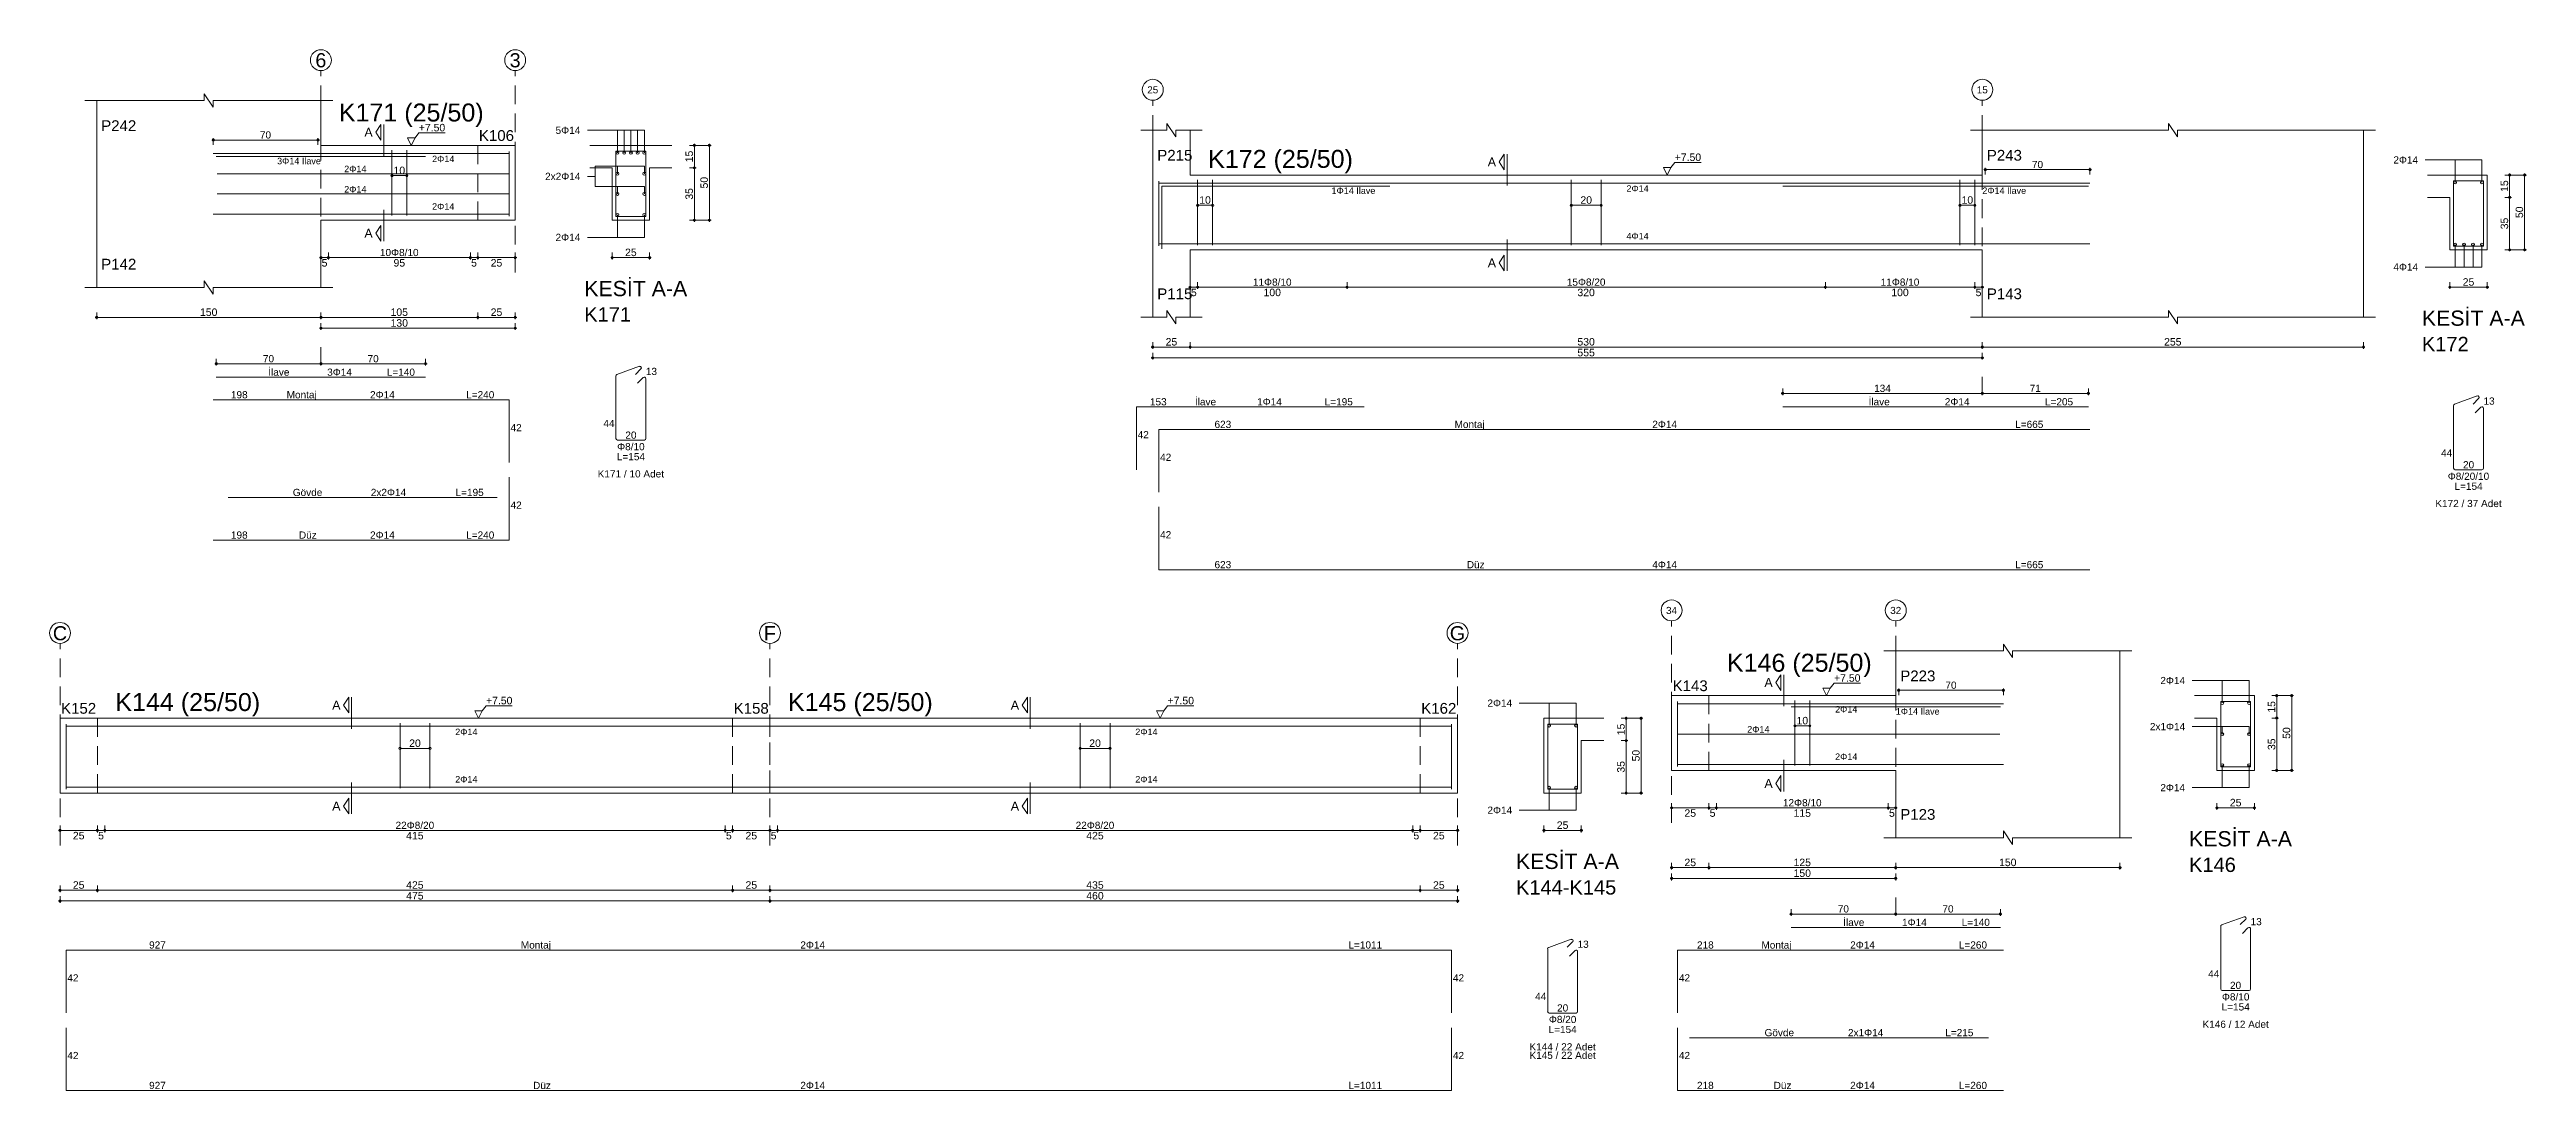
# Model space of a CAD drawing. Header units: millimetres. Extents: x 23801 to 80069, y 9628 to 14137.
# Drawn here: x 52918 to 55403, y 11367 to 12411 of the extents above; entities that cross this region are included whole.
import ezdxf

# ---------------------------------------------------------------- set-up
doc = ezdxf.new("R2010")
doc.units = ezdxf.units.MM
doc.linetypes.add('DASHDOT2', pattern=[12.7, 6.35, -3.175, 0, -3.175])
doc.linetypes.add('DASHED4', pattern=[18.75, 12.5, -6.25])
doc.layers.add('aks', color=251, linetype='DASHDOT2', lineweight=35)
for name, color, linetype in [('Donatı Topl. Uzun. Yazısı', 7, 'Continuous'), ('Donatı Uz. Yazısı', 7, 'Continuous'), ('Donatı Yazısı', 7, 'Continuous'), ('Donatı Çizgisi', 7, 'Continuous'), ('Kiriş', 7, 'Continuous'), ('Standart', 7, 'Continuous'), ('Ölçülendirme', 7, 'Continuous')]:
    doc.layers.add(name, color=color, linetype=linetype)
doc.styles.add('arial_1_18', font='arial.ttf', dxfattribs={"height": 0.2})

# ---------------------------------------------------------------- blocks, each defined once
blk = doc.blocks.new('IDE475Entity7410')
at = {"layer": 'aks', "color": 30, "linetype": 'DASHED4', "lineweight": 5}
for points in [[(20167.8, 2001.7), (20167.8, 2136.7)], [(20642.8, 2001.7), (20642.8, 2136.7)], [(21102.8, 2001.7), (21102.8, 2136.7)]]:
    blk.add_lwpolyline(points, dxfattribs=at)
at = {"layer": 'aks', "color": 1, "linetype": 'Continuous', "lineweight": 5}
for centre in [(20167.8, 2143.7), (20642.8, 2143.7), (21102.8, 2143.7)]:
    blk.add_circle(centre, 7, dxfattribs=at)
at = {"layer": 'Donatı Çizgisi', "color": 5, "linetype": 'Continuous', "lineweight": 5}
for points in [[(20171.8, 2039.3), (20171.8, 2082.7)], [(20171.8, 2081.3), (21098.8, 2081.3)], [(20395.3, 2039.9), (20395.3, 2083.5)], [(20415.3, 2039.9), (20415.3, 2083.5)], [(20850.3, 2039.9), (20850.3, 2083.5)], [(20870.3, 2039.9), (20870.3, 2083.5)], [(21098.8, 2039.3), (21098.8, 2082.7)], [(21163.1, 2039.2), (21163.1, 2082.8)], [(21163.1, 2082.8), (21183.1, 2082.8)], [(21183.1, 2039.2), (21183.1, 2082.8)], [(20171.8, 2040.7), (21098.8, 2040.7)], [(21163.1, 2039.2), (21183.1, 2039.2)], [(21163.8, 1933.4), (21178.8, 1938.9)], [(20171.8, 1889.7), (20171.8, 1931.7)], [(20171.8, 1931.7), (21098.8, 1931.7)], [(21098.8, 1889.7), (21098.8, 1931.7)], [(21163.1, 1890.6), (21163.1, 1932.5)], [(21176.2, 1933.6), (21179.8, 1937.2)], [(21177.6, 1927.7), (21181.4, 1931.5)], [(21183.1, 1890.6), (21183.1, 1930.7)], [(21164.1, 1889.6), (21182.1, 1889.6)], [(20171.8, 1837.8), (20171.8, 1879.8)], [(21098.8, 1837.8), (21098.8, 1879.8)], [(20171.8, 1837.8), (21098.8, 1837.8)]]:
    blk.add_lwpolyline(points, dxfattribs=at)
for centre in [(21164.1, 2081.8), (21182.1, 2081.8), (21164.1, 2040.2), (21182.1, 2040.2)]:
    blk.add_circle(centre, 1, dxfattribs=at)
for centre, start, end in [((21179.1, 1937.9), 315, 110), ((21164.1, 1932.5), 110, 180), ((21182.1, 1930.7), 0, 135), ((21164.1, 1890.6), 180, 270), ((21182.1, 1890.6), 270, 0)]:
    blk.add_arc(centre, 1.02, start, end, dxfattribs=at)
at = {"layer": 'Kiriş', "color": 1, "linetype": 'DASHED4', "lineweight": 5}
for points in [[(20167.8, 2036.7), (20167.8, 2086.7)], [(20192.8, 2036.7), (20192.8, 2086.7)], [(20617.8, 2036.7), (20617.8, 2086.7)], [(20642.8, 2036.7), (20642.8, 2086.7)], [(21077.8, 2036.7), (21077.8, 2086.7)], [(21102.8, 2036.7), (21102.8, 2086.7)]]:
    blk.add_lwpolyline(points, dxfattribs=at)
at = {"layer": 'Kiriş', "color": 1, "linetype": 'Continuous', "lineweight": 5}
for points in [[(20167.8, 2036.7), (20167.8, 2086.7)], [(20167.8, 2086.7), (21102.8, 2086.7)], [(21102.8, 2036.7), (21102.8, 2086.7)], [(21160.6, 2036.7), (21160.6, 2086.7)], [(21160.6, 2086.7), (21200.6, 2086.7)], [(21185.6, 2071.7), (21200.6, 2071.7)], [(21185.6, 2036.7), (21185.6, 2071.7)], [(20167.8, 2036.7), (21102.8, 2036.7)], [(21160.6, 2036.7), (21185.6, 2036.7)]]:
    blk.add_lwpolyline(points, dxfattribs=at)
at = {"layer": 'Ölçülendirme', "color": 1, "linetype": 'Continuous', "lineweight": 5}
for points in [[(20357.5, 2095.4), (20361, 2100.7)], [(20361, 2090.2), (20357.5, 2095.4)], [(20361, 2090.2), (20361, 2100.7)], [(20362.8, 2079.7), (20362.8, 2100.7)], [(20447.8, 2086.7), (20445.3, 2091.7)], [(20445.3, 2091.7), (20450.3, 2091.7)], [(20450.3, 2091.7), (20447.8, 2086.7)], [(20450.3, 2091.7), (20452.8, 2095)], [(20452.8, 2095), (20470.4, 2095)], [(20811.5, 2095.4), (20815, 2100.7)], [(20815, 2090.2), (20811.5, 2095.4)], [(20815, 2090.2), (20815, 2100.7)], [(20816.8, 2079.7), (20816.8, 2100.7)], [(20903.8, 2086.7), (20901.3, 2091.7)], [(20901.3, 2091.7), (20906.3, 2091.7)], [(20906.3, 2091.7), (20903.8, 2086.7)], [(20906.3, 2091.7), (20908.8, 2095)], [(20908.8, 2095), (20926.4, 2095)], [(21144.1, 2096.8), (21182.1, 2096.8)], [(21164.1, 2081.8), (21164.1, 2096.8)], [(21182.1, 2081.8), (21182.1, 2096.8)], [(20447.8, 2086.7), (20447.8, 2086.7)], [(20903.8, 2086.7), (20903.8, 2086.7)], [(21212.3, 2086.7), (21226.8, 2086.7)], [(21212.3, 2071.7), (21216.8, 2071.7)], [(21215.6, 2035.7), (21215.6, 2087.7)], [(21225.6, 2035.7), (21225.6, 2087.7)], [(20395.3, 2066.5), (20415.3, 2066.5)], [(20850.3, 2066.5), (20870.3, 2066.5)], [(20362.8, 2022.7), (20362.8, 2043.7)], [(20816.8, 2022.7), (20816.8, 2043.7)], [(21164.1, 2025.2), (21164.1, 2040.2)], [(21182.1, 2025.2), (21182.1, 2040.2)], [(20357.5, 2027.9), (20361, 2033.2)], [(20361, 2022.7), (20357.5, 2027.9)], [(20361, 2022.7), (20361, 2033.2)], [(20811.5, 2027.9), (20815, 2033.2)], [(20815, 2022.7), (20811.5, 2027.9)], [(20815, 2022.7), (20815, 2033.2)], [(21144.1, 2025.2), (21182.1, 2025.2)], [(21212.3, 2036.7), (21226.8, 2036.7)], [(20166.8, 2011.7), (21103.8, 2011.7)], [(20167.8, 2010.4), (20167.8, 2014.9)], [(20192.8, 2010.4), (20192.8, 2014.9)], [(20197.8, 2010.4), (20197.8, 2014.9)], [(20612.8, 2010.4), (20612.8, 2014.9)], [(20617.8, 2010.4), (20617.8, 2014.9)], [(20642.8, 2010.4), (20642.8, 2014.9)], [(20647.8, 2010.4), (20647.8, 2014.9)], [(21072.8, 2010.4), (21072.8, 2014.9)], [(21077.8, 2010.4), (21077.8, 2014.9)], [(21102.8, 2010.4), (21102.8, 2014.9)], [(21159.6, 2011.7), (21186.6, 2011.7)], [(21160.6, 2010.4), (21160.6, 2014.9)], [(21185.6, 2010.4), (21185.6, 2014.9)], [(20167.8, 1970.4), (20167.8, 1974.9)], [(20192.8, 1970.4), (20192.8, 1974.9)], [(20617.8, 1970.4), (20617.8, 1974.9)], [(20642.8, 1970.4), (20642.8, 1974.9)], [(21077.8, 1970.4), (21077.8, 1974.9)], [(21102.8, 1970.4), (21102.8, 1974.9)], [(20166.8, 1971.7), (21103.8, 1971.7)], [(20166.8, 1964.5), (21103.8, 1964.5)], [(20167.8, 1963.2), (20167.8, 1967.7)], [(20642.8, 1963.2), (20642.8, 1967.7)], [(21102.8, 1963.2), (21102.8, 1967.7)]]:
    blk.add_lwpolyline(points, dxfattribs=at)
for centre in [(21215.6, 2086.7), (21215.6, 2071.7), (21225.6, 2086.7), (20395.3, 2066.5), (20415.3, 2066.5), (20850.3, 2066.5), (20870.3, 2066.5), (21215.6, 2036.7), (21225.6, 2036.7), (20167.8, 2011.7), (20192.8, 2011.7), (20192.8, 2011.7), (20197.8, 2011.7), (20197.8, 2011.7), (20612.8, 2011.7), (20612.8, 2011.7), (20617.8, 2011.7), (20617.8, 2011.7), (20642.8, 2011.7), (20642.8, 2011.7), (20647.8, 2011.7), (20647.8, 2011.7), (21072.8, 2011.7), (21072.8, 2011.7), (21077.8, 2011.7), (21077.8, 2011.7), (21102.8, 2011.7), (21160.6, 2011.7), (21185.6, 2011.7), (20167.8, 1971.7), (20192.8, 1971.7), (20192.8, 1971.7), (20617.8, 1971.7), (20617.8, 1971.7), (20642.8, 1971.7), (20642.8, 1971.7), (21077.8, 1971.7), (21077.8, 1971.7), (21102.8, 1971.7), (20167.8, 1964.5), (20642.8, 1964.5), (20642.8, 1964.5), (21102.8, 1964.5)]:
    blk.add_circle(centre, 0.75, dxfattribs=at)
at = {"layer": 'aks', "color": 1, "linetype": 'Continuous', "lineweight": 5, "style": 'arial_1_18'}
for s, p in [('C', (20163, 2138.8)), ('F', (20638.7, 2138.8)), ('G', (21097.6, 2138.8))]:
    blk.add_text(s, height=9.45, dxfattribs=at).set_placement(p)
at = {"layer": 'Donatı Topl. Uzun. Yazısı', "color": 1, "linetype": 'Continuous', "lineweight": 5, "style": 'arial_1_18'}
for s, p in [('L=1011', (21029.8, 1932.7)), ('L=154', (21163.7, 1876.2)), ('L=1011', (21029.8, 1838.8))]:
    blk.add_text(s, height=4.8, dxfattribs=at).set_placement(p)
at = {"layer": 'Donatı Uz. Yazısı', "color": 1, "linetype": 'Continuous', "lineweight": 5, "style": 'arial_1_18'}
for s, p in [('927', (20227.4, 1932.7)), ('13', (21183.1, 1933.2)), ('42', (20172.7, 1910.7)), ('42', (21099.7, 1910.7)), ('44', (21154.7, 1898.3)), ('20', (21169.4, 1890.6)), ('42', (20172.7, 1858.8)), ('42', (21099.7, 1858.8)), ('927', (20227.4, 1838.8))]:
    blk.add_text(s, height=4.8, dxfattribs=at).set_placement(p)
at = {"layer": 'Donatı Yazısı', "color": 5, "linetype": 'Continuous', "lineweight": 5, "style": 'arial_1_18'}
for s, p in [('2Φ14', (21122.8, 2094.4)), ('2Φ14', (21122.8, 2022.8)), ('2Φ14', (20663.1, 1932.7)), ('Φ8/20', (21163.9, 1882.9)), ('K144 / 22 Adet', (21150.9, 1864.6)), ('K145 / 22 Adet', (21150.9, 1858.9)), ('2Φ14', (20663.1, 1838.8))]:
    blk.add_text(s, height=4.8, dxfattribs=at).set_placement(p)
for p in [(20432.2, 2075.4), (20887.2, 2075.4), (20432.2, 2043.7), (20887.2, 2043.7)]:
    blk.add_text('2Φ14', height=4.32, rotation=360, dxfattribs=at).set_placement(p)
at = {"layer": 'Donatı Yazısı', "color": 1, "linetype": 'Continuous', "lineweight": 5, "style": 'arial_1_18'}
for s, p in [('Montaj', (20476.1, 1932.7)), ('Düz', (20484.3, 1838.8))]:
    blk.add_text(s, height=4.8, dxfattribs=at).set_placement(p)
at = {"layer": 'Kiriş', "color": 1, "linetype": 'Continuous', "lineweight": 5, "style": 'arial_1_18'}
for s, height, p in [('K152', 7.2, (20168.5, 2089.7)), ('K144 (25/50)', 12, (20204.8, 2091.5)), ('K158', 7.2, (20618.5, 2089.7)), ('K145 (25/50)', 12, (20654.8, 2091.5)), ('K162', 7.2, (21078.5, 2089.7)), ('KESİT A-A', 10.2, (21141.9, 1985.9)), ('K144-K145', 9.6, (21141.9, 1968.8))]:
    blk.add_text(s, height=height, dxfattribs=at).set_placement(p)
at = {"layer": 'Ölçülendirme', "color": 1, "linetype": 'Continuous', "lineweight": 5, "style": 'arial_1_18'}
for s, height, p in [('A', 5.95, (20349.9, 2092.5)), ('+7.50', 5, (20452.8, 2096)), ('A', 5.95, (20803.9, 2092.5)), ('+7.50', 5, (20908.8, 2096)), ('A', 5.95, (20349.9, 2025)), ('A', 5.95, (20803.9, 2025)), ('25', 5, (20176.4, 2005.7)), ('5', 5, (20193.3, 2005.7)), ('415', 5, (20399.4, 2005.7)), ('5', 5, (20613.3, 2005.7)), ('25', 5, (20626.4, 2005.7)), ('5', 5, (20643.3, 2005.7)), ('425', 5, (20854.4, 2005.7)), ('5', 5, (21073.3, 2005.7)), ('25', 5, (21086.4, 2005.7)), ('25', 5, (21169.2, 2012.7)), ('25', 5, (20176.4, 1972.7)), ('425', 5, (20399.4, 1972.7)), ('25', 5, (20626.4, 1972.7)), ('435', 5, (20854.4, 1972.7)), ('25', 5, (21086.4, 1972.7)), ('475', 5, (20399.4, 1965.5)), ('460', 5, (20854.4, 1965.5))]:
    blk.add_text(s, height=height, dxfattribs=at).set_placement(p)
for s, rotation, p in [('20', 360, (20401.4, 2067.5)), ('20', 360, (20856.4, 2067.5)), ('15', 90, (21214.6, 2075.3)), ('35', 90, (21214.6, 2050.3)), ('50', 90, (21224.6, 2057.8))]:
    blk.add_text(s, height=5, rotation=rotation, dxfattribs=at).set_placement(p)
at = {"layer": 'Ölçülendirme', "color": 5, "linetype": 'Continuous', "lineweight": 5, "style": 'arial_1_18'}
for p in [(20392.3, 2012.7), (20847.3, 2012.7)]:
    blk.add_text('22Φ8/20', height=4.8, dxfattribs=at).set_placement(p)
blk = doc.blocks.new('IDE475Entity7411')
at = {"layer": 'aks', "color": 30, "linetype": 'DASHED4', "lineweight": 5}
for points in [[(21246, 2016.8), (21246, 2151.8)], [(21396, 2016.8), (21396, 2151.8)], [(21396, 1955.8), (21396, 1966.8)]]:
    blk.add_lwpolyline(points, dxfattribs=at)
at = {"layer": 'aks', "color": 1, "linetype": 'Continuous', "lineweight": 5}
for centre in [(21246, 2158.8), (21396, 2158.8)]:
    blk.add_circle(centre, 7, dxfattribs=at)
at = {"layer": 'Donatı Çizgisi', "color": 5, "linetype": 'Continuous', "lineweight": 5}
for points in [[(21250, 2054.4), (21250, 2097.8)], [(21250, 2096.4), (21468, 2096.4)], [(21326, 2094.4), (21466, 2094.4)], [(21328.5, 2055), (21328.5, 2098.6)], [(21338.5, 2055), (21338.5, 2098.6)], [(21613.4, 2054.3), (21613.4, 2097.9)], [(21613.4, 2097.9), (21633.4, 2097.9)], [(21633.4, 2054.3), (21633.4, 2097.9)], [(21250.5, 2076.1), (21465.5, 2076.1)], [(21250, 2055.8), (21468, 2055.8)], [(21613.4, 2054.3), (21633.4, 2054.3)], [(21326, 1946.8), (21466, 1946.8)], [(21613.4, 1905.7), (21613.4, 1947.6)], [(21614, 1948.5), (21629.1, 1954)], [(21626.5, 1948.7), (21630.1, 1952.3)], [(21627.9, 1942.8), (21631.6, 1946.6)], [(21633.4, 1905.7), (21633.4, 1945.8)], [(21250, 1889.7), (21250, 1931.7)], [(21250, 1931.7), (21468, 1931.7)], [(21614.4, 1904.7), (21632.4, 1904.7)], [(21250, 1837.8), (21250, 1879.8)], [(21258, 1873.1), (21458, 1873.1)], [(21250, 1837.8), (21468, 1837.8)]]:
    blk.add_lwpolyline(points, dxfattribs=at)
for centre in [(21614.4, 2096.9), (21632.4, 2096.9), (21614.4, 2076.1), (21632.4, 2076.1), (21614.4, 2055.3), (21632.4, 2055.3)]:
    blk.add_circle(centre, 1, dxfattribs=at)
for centre, start, end in [((21614.4, 1947.6), 110, 180), ((21629.4, 1953), 315, 110), ((21632.4, 1945.8), 0, 135), ((21614.4, 1905.7), 180, 270), ((21632.4, 1905.7), 270, 0)]:
    blk.add_arc(centre, 1.02, start, end, dxfattribs=at)
at = {"layer": 'Kiriş', "color": 1, "linetype": 'Continuous', "lineweight": 5}
for points in [[(21388, 2131.8), (21468, 2131.8)], [(21396, 2101.8), (21396, 2131.8)], [(21468, 2131.8), (21468, 2136.3)], [(21474, 2127.3), (21468, 2136.3)], [(21474, 2127.3), (21474, 2131.8)], [(21474, 2131.8), (21554, 2131.8)], [(21546, 2006.8), (21546, 2131.8)], [(21246, 2051.8), (21246, 2101.8)], [(21246, 2101.8), (21396, 2101.8)], [(21595.9, 2101.8), (21635.9, 2101.8)], [(21635.9, 2051.8), (21635.9, 2101.8)], [(21595.9, 2086.8), (21610.9, 2086.8)], [(21610.9, 2051.8), (21610.9, 2086.8)], [(21246, 2051.8), (21396, 2051.8)], [(21396, 2006.8), (21396, 2051.8)], [(21610.9, 2051.8), (21635.9, 2051.8)], [(21388, 2006.8), (21468, 2006.8)], [(21474, 2002.3), (21468, 2011.3)], [(21468, 2006.8), (21468, 2011.3)], [(21474, 2006.8), (21554, 2006.8)], [(21474, 2002.3), (21474, 2006.8)]]:
    blk.add_lwpolyline(points, dxfattribs=at)
at = {"layer": 'Kiriş', "color": 1, "linetype": 'DASHED4', "lineweight": 5}
for points in [[(21246, 2051.8), (21246, 2101.8)], [(21271, 2051.8), (21271, 2101.8)]]:
    blk.add_lwpolyline(points, dxfattribs=at)
at = {"layer": 'Ölçülendirme', "color": 1, "linetype": 'Continuous', "lineweight": 5}
for points in [[(21315.7, 2110.5), (21319.2, 2115.8)], [(21319.2, 2105.3), (21315.7, 2110.5)], [(21319.2, 2105.3), (21319.2, 2115.8)], [(21321, 2094.8), (21321, 2115.8)], [(21349.7, 2101.8), (21347.2, 2106.8)], [(21347.2, 2106.8), (21352.2, 2106.8)], [(21352.2, 2106.8), (21349.7, 2101.8)], [(21352.2, 2106.8), (21354.7, 2110.1)], [(21354.7, 2110.1), (21372.4, 2110.1)], [(21397, 2105.4), (21469, 2105.4)], [(21398, 2102.1), (21398, 2106.6)], [(21468, 2102.1), (21468, 2106.6)], [(21594.4, 2111.9), (21632.4, 2111.9)], [(21614.4, 2096.9), (21614.4, 2111.9)], [(21632.4, 2096.9), (21632.4, 2111.9)], [(21349.7, 2101.8), (21349.7, 2101.8)], [(21647.6, 2101.8), (21662.1, 2101.8)], [(21650.9, 2050.8), (21650.9, 2102.8)], [(21660.9, 2050.8), (21660.9, 2102.8)], [(21328.5, 2081.6), (21338.5, 2081.6)], [(21594.4, 2081.1), (21632.4, 2081.1)], [(21614.4, 2076.1), (21614.4, 2081.1)], [(21632.4, 2076.1), (21632.4, 2081.1)], [(21647.6, 2086.8), (21652.1, 2086.8)], [(21321, 2037.8), (21321, 2058.8)], [(21614.4, 2040.3), (21614.4, 2055.3)], [(21632.4, 2040.3), (21632.4, 2055.3)], [(21315.7, 2043), (21319.2, 2048.3)], [(21319.2, 2037.8), (21315.7, 2043)], [(21319.2, 2037.8), (21319.2, 2048.3)], [(21594.4, 2040.3), (21632.4, 2040.3)], [(21647.6, 2051.8), (21662.1, 2051.8)], [(21245, 2026.8), (21397, 2026.8)], [(21246, 2025.5), (21246, 2030)], [(21271, 2025.5), (21271, 2030)], [(21276, 2025.5), (21276, 2030)], [(21391, 2025.5), (21391, 2030)], [(21396, 2025.5), (21396, 2030)], [(21609.9, 2026.8), (21636.9, 2026.8)], [(21610.9, 2025.5), (21610.9, 2030)], [(21635.9, 2025.5), (21635.9, 2030)], [(21246, 1985.5), (21246, 1990)], [(21271, 1985.5), (21271, 1990)], [(21396, 1985.5), (21396, 1990)], [(21546, 1985.5), (21546, 1990)], [(21245, 1986.8), (21547, 1986.8)], [(21245, 1979.6), (21397, 1979.6)], [(21246, 1978.3), (21246, 1982.8)], [(21396, 1978.3), (21396, 1982.8)], [(21325, 1955.8), (21397, 1955.8)], [(21326, 1954.5), (21326, 1959)], [(21395, 1955.8), (21467, 1955.8)], [(21396, 1954.5), (21396, 1959)], [(21396, 1954.5), (21396, 1959)], [(21466, 1954.5), (21466, 1959)]]:
    blk.add_lwpolyline(points, dxfattribs=at)
for centre in [(21398, 2105.4), (21468, 2105.4), (21650.9, 2101.8), (21660.9, 2101.8), (21328.5, 2081.6), (21338.5, 2081.6), (21650.9, 2086.8), (21650.9, 2051.8), (21660.9, 2051.8), (21246, 2026.8), (21271, 2026.8), (21271, 2026.8), (21276, 2026.8), (21276, 2026.8), (21391, 2026.8), (21391, 2026.8), (21396, 2026.8), (21610.9, 2026.8), (21635.9, 2026.8), (21246, 1986.8), (21246, 1979.6), (21271, 1986.8), (21271, 1986.8), (21396, 1986.8), (21396, 1986.8), (21396, 1979.6), (21546, 1986.8), (21326, 1955.8), (21396, 1955.8), (21396, 1955.8), (21466, 1955.8)]:
    blk.add_circle(centre, 0.75, dxfattribs=at)
at = {"layer": 'aks', "color": 1, "linetype": 'Continuous', "lineweight": 5, "style": 'arial_1_18'}
for s, p in [('34', (21242.3, 2156.4)), ('32', (21392.3, 2156.4))]:
    blk.add_text(s, height=4.73, dxfattribs=at).set_placement(p)
at = {"layer": 'Donatı Topl. Uzun. Yazısı', "color": 1, "linetype": 'Continuous', "lineweight": 5, "style": 'arial_1_18'}
for s, p in [('L=140', (21440.1, 1947.8)), ('L=260', (21438.2, 1932.7)), ('L=154', (21614, 1891.3)), ('L=215', (21429.1, 1874.1)), ('L=260', (21438.2, 1838.8))]:
    blk.add_text(s, height=4.8, dxfattribs=at).set_placement(p)
at = {"layer": 'Donatı Uz. Yazısı', "color": 1, "linetype": 'Continuous', "lineweight": 5, "style": 'arial_1_18'}
for s, p in [('13', (21633.4, 1948.3)), ('218', (21263, 1932.7)), ('42', (21250.9, 1910.7)), ('44', (21605, 1913.4)), ('20', (21619.6, 1905.7)), ('42', (21250.9, 1858.8)), ('218', (21263, 1838.8))]:
    blk.add_text(s, height=4.8, dxfattribs=at).set_placement(p)
at = {"layer": 'Donatı Yazısı', "color": 5, "linetype": 'Continuous', "lineweight": 5, "style": 'arial_1_18'}
for s, height, p in [('2Φ14', 4.8, (21573, 2109.5)), ('1Φ14 İlave', 4.32, (21396, 2089.1)), ('2x1Φ14', 4.8, (21566, 2078.7)), ('2Φ14', 4.8, (21573, 2037.9)), ('1Φ14', 4.8, (21400.2, 1947.8)), ('2Φ14', 4.8, (21365.5, 1932.7)), ('Φ8/10', 4.8, (21614.2, 1898)), ('2x1Φ14', 4.8, (21364, 1874.1)), ('K146 / 12 Adet', 4.8, (21601.2, 1879.7)), ('2Φ14', 4.8, (21365.5, 1838.8))]:
    blk.add_text(s, height=height, dxfattribs=at).set_placement(p)
for p in [(21355.4, 2090.5), (21296.6, 2077.1), (21355.4, 2058.8)]:
    blk.add_text('2Φ14', height=4.32, rotation=360, dxfattribs=at).set_placement(p)
at = {"layer": 'Donatı Yazısı', "color": 1, "linetype": 'Continuous', "lineweight": 5, "style": 'arial_1_18'}
for s, p in [('İlave', (21360.8, 1947.8)), ('Montaj', (21306.1, 1932.7)), ('Gövde', (21308.2, 1874.1)), ('Düz', (21314.3, 1838.8))]:
    blk.add_text(s, height=4.8, dxfattribs=at).set_placement(p)
at = {"layer": 'Kiriş', "color": 1, "linetype": 'Continuous', "lineweight": 5, "style": 'arial_1_18'}
for s, height, p in [('K146 (25/50)', 12, (21283, 2117.8)), ('K143', 7.2, (21246.7, 2104.8)), ('P223', 7.2, (21399, 2111.4)), ('P123', 7.2, (21399, 2018.8)), ('KESİT A-A', 10.2, (21592.2, 2001)), ('K146', 9.6, (21592.2, 1983.9))]:
    blk.add_text(s, height=height, dxfattribs=at).set_placement(p)
at = {"layer": 'Ölçülendirme', "color": 1, "linetype": 'Continuous', "lineweight": 5, "style": 'arial_1_18'}
for s, height, p in [('A', 5.95, (21308.1, 2107.6)), ('+7.50', 5, (21354.7, 2111.1)), ('70', 4.8, (21429.2, 2106.4)), ('A', 5.95, (21308.1, 2040.1)), ('25', 5, (21254.6, 2020.8)), ('5', 5, (21271.5, 2020.8)), ('115', 5, (21327.6, 2020.8)), ('5', 5, (21391.5, 2020.8)), ('25', 5, (21619.5, 2027.8)), ('25', 5, (21254.6, 1987.8)), ('125', 5, (21327.6, 1987.8)), ('150', 5, (21465.1, 1987.8)), ('150', 5, (21327.6, 1980.6))]:
    blk.add_text(s, height=height, dxfattribs=at).set_placement(p)
for s, rotation, p in [('15', 90, (21649.9, 2090.4)), ('10', 360, (21329.6, 2082.6)), ('35', 90, (21649.9, 2065.4)), ('50', 90, (21659.9, 2072.9))]:
    blk.add_text(s, height=5, rotation=rotation, dxfattribs=at).set_placement(p)
at = {"layer": 'Ölçülendirme', "color": 5, "linetype": 'Continuous', "lineweight": 5, "style": 'arial_1_18'}
for s, p in [('12Φ8/10', (21320.5, 2027.8)), ('70', (21357.2, 1956.8)), ('70', (21427.2, 1956.8))]:
    blk.add_text(s, height=4.8, dxfattribs=at).set_placement(p)
blk = doc.blocks.new('IDE475Entity7433')
at = {"layer": 'aks', "color": 30, "linetype": 'DASHED4', "lineweight": 5}
for points in [[(13595.6, 1648.6), (13595.6, 1783.6)], [(13725.6, 1648.6), (13725.6, 1783.6)], [(13595.6, 1587.6), (13595.6, 1598.6)]]:
    blk.add_lwpolyline(points, dxfattribs=at)
at = {"layer": 'aks', "color": 1, "linetype": 'Continuous', "lineweight": 5}
for centre in [(13595.6, 1790.6), (13725.6, 1790.6)]:
    blk.add_circle(centre, 7, dxfattribs=at)
at = {"layer": 'Donatı Çizgisi', "color": 5, "linetype": 'Continuous', "lineweight": 5}
for points in [[(13523.6, 1728.2), (13721.6, 1728.2)], [(13525.6, 1726.2), (13665.6, 1726.2)], [(13643.1, 1686.8), (13643.1, 1730.4)], [(13653.1, 1686.8), (13653.1, 1730.4)], [(13721.6, 1686.2), (13721.6, 1729.6)], [(13793, 1686.1), (13793, 1729.7)], [(13793, 1729.7), (13813, 1729.7)], [(13813, 1686.1), (13813, 1729.7)], [(13526.1, 1714.7), (13721.1, 1714.7)], [(13526.1, 1701.2), (13721.1, 1701.2)], [(13523.6, 1687.6), (13721.6, 1687.6)], [(13793, 1686.1), (13813, 1686.1)], [(13525.6, 1578.6), (13665.6, 1578.6)], [(13793, 1537.6), (13793, 1579.4)], [(13793.7, 1580.4), (13808.7, 1585.9)], [(13806.1, 1580.5), (13809.7, 1584.2)], [(13807.5, 1574.6), (13811.2, 1578.4)], [(13813, 1537.6), (13813, 1577.7)], [(13523.6, 1563.5), (13721.6, 1563.5)], [(13721.6, 1521.5), (13721.6, 1563.5)], [(13794, 1536.5), (13812, 1536.5)], [(13721.6, 1469.7), (13721.6, 1511.7)], [(13533.6, 1498.2), (13713.6, 1498.2)], [(13523.6, 1469.7), (13721.6, 1469.7)]]:
    blk.add_lwpolyline(points, dxfattribs=at)
for centre in [(13794, 1728.7), (13798.5, 1728.7), (13803, 1728.7), (13807.5, 1728.7), (13812, 1728.7), (13794, 1714.7), (13812, 1714.7), (13794, 1701.2), (13812, 1701.2), (13794, 1687.1), (13812, 1687.1)]:
    blk.add_circle(centre, 1, dxfattribs=at)
for centre, start, end in [((13794, 1579.4), 110, 180), ((13809, 1584.9), 315, 110), ((13812, 1577.7), 0, 135), ((13794, 1537.6), 180, 270), ((13812, 1537.6), 270, 0)]:
    blk.add_arc(centre, 1.02, start, end, dxfattribs=at)
at = {"layer": 'Kiriş', "color": 1, "linetype": 'Continuous', "lineweight": 5}
for points in [[(13437.6, 1763.6), (13517.6, 1763.6)], [(13445.6, 1638.6), (13445.6, 1763.6)], [(13517.6, 1763.6), (13517.6, 1768.1)], [(13523.6, 1759.1), (13517.6, 1768.1)], [(13523.6, 1759.1), (13523.6, 1763.6)], [(13523.6, 1763.6), (13603.6, 1763.6)], [(13595.6, 1733.6), (13595.6, 1763.6)], [(13595.6, 1733.6), (13725.6, 1733.6)], [(13725.6, 1683.6), (13725.6, 1733.6)], [(13775.5, 1733.6), (13830.5, 1733.6)], [(13775.5, 1718.6), (13790.5, 1718.6)], [(13790.5, 1683.6), (13790.5, 1718.6)], [(13815.5, 1718.6), (13830.5, 1718.6)], [(13815.5, 1683.6), (13815.5, 1718.6)], [(13595.6, 1683.6), (13725.6, 1683.6)], [(13595.6, 1638.6), (13595.6, 1683.6)], [(13790.5, 1683.6), (13815.5, 1683.6)], [(13523.6, 1634.1), (13517.6, 1643.1)], [(13517.6, 1638.6), (13517.6, 1643.1)], [(13437.6, 1638.6), (13517.6, 1638.6)], [(13523.6, 1638.6), (13603.6, 1638.6)], [(13523.6, 1634.1), (13523.6, 1638.6)]]:
    blk.add_lwpolyline(points, dxfattribs=at)
at = {"layer": 'Kiriş', "color": 1, "linetype": 'DASHED4', "lineweight": 5}
for points in [[(13700.6, 1683.6), (13700.6, 1733.6)], [(13725.6, 1683.6), (13725.6, 1733.6)]]:
    blk.add_lwpolyline(points, dxfattribs=at)
at = {"layer": 'Ölçülendirme', "color": 1, "linetype": 'Continuous', "lineweight": 5}
for points in [[(13632.3, 1742.4), (13635.8, 1747.6)], [(13635.8, 1737.1), (13632.3, 1742.4)], [(13635.8, 1737.1), (13635.8, 1747.6)], [(13637.6, 1726.6), (13637.6, 1747.6)], [(13658.6, 1738.6), (13661.1, 1742)], [(13661.1, 1742), (13678.7, 1742)], [(13774, 1743.7), (13812, 1743.7)], [(13794, 1728.7), (13794, 1743.7)], [(13798.5, 1728.7), (13798.5, 1743.7)], [(13803, 1728.7), (13803, 1743.7)], [(13807.5, 1728.7), (13807.5, 1743.7)], [(13812, 1728.7), (13812, 1743.7)], [(13522.6, 1737.2), (13594.6, 1737.2)], [(13523.6, 1734), (13523.6, 1738.5)], [(13593.6, 1734), (13593.6, 1738.5)], [(13656.1, 1733.6), (13653.6, 1738.6)], [(13653.6, 1738.6), (13658.6, 1738.6)], [(13658.6, 1738.6), (13656.1, 1733.6)], [(13656.1, 1733.6), (13656.1, 1733.6)], [(13842.2, 1733.6), (13856.7, 1733.6)], [(13845.5, 1682.6), (13845.5, 1734.6)], [(13855.5, 1682.6), (13855.5, 1734.6)], [(13643.1, 1713.4), (13653.1, 1713.4)], [(13774, 1712.9), (13779, 1712.9)], [(13779, 1719.7), (13812, 1719.7)], [(13779, 1706.2), (13779, 1719.7)], [(13794, 1714.7), (13794, 1719.7)], [(13812, 1714.7), (13812, 1719.7)], [(13842.2, 1718.6), (13846.7, 1718.6)], [(13637.6, 1669.6), (13637.6, 1690.6)], [(13779, 1706.2), (13812, 1706.2)], [(13794, 1701.2), (13794, 1706.2)], [(13812, 1701.2), (13812, 1706.2)], [(13632.3, 1674.9), (13635.8, 1680.1)], [(13635.8, 1669.6), (13632.3, 1674.9)], [(13635.8, 1669.6), (13635.8, 1680.1)], [(13794, 1672.1), (13794, 1687.1)], [(13812, 1672.1), (13812, 1687.1)], [(13842.2, 1683.6), (13856.7, 1683.6)], [(13594.6, 1658.6), (13726.6, 1658.6)], [(13595.6, 1657.4), (13595.6, 1661.9)], [(13600.6, 1657.4), (13600.6, 1661.9)], [(13695.6, 1657.4), (13695.6, 1661.9)], [(13700.6, 1657.4), (13700.6, 1661.9)], [(13725.6, 1657.4), (13725.6, 1661.9)], [(13774, 1672.1), (13812, 1672.1)], [(13789.5, 1658.6), (13816.5, 1658.6)], [(13790.5, 1657.4), (13790.5, 1661.9)], [(13815.5, 1657.4), (13815.5, 1661.9)], [(13444.6, 1618.6), (13726.6, 1618.6)], [(13445.6, 1617.4), (13445.6, 1621.9)], [(13594.6, 1611.4), (13726.6, 1611.4)], [(13595.6, 1617.4), (13595.6, 1621.9)], [(13595.6, 1610.2), (13595.6, 1614.7)], [(13700.6, 1617.4), (13700.6, 1621.9)], [(13725.6, 1617.4), (13725.6, 1621.9)], [(13725.6, 1610.2), (13725.6, 1614.7)], [(13525.6, 1586.4), (13525.6, 1590.9)], [(13595.6, 1586.4), (13595.6, 1590.9)], [(13595.6, 1586.4), (13595.6, 1590.9)], [(13665.6, 1586.4), (13665.6, 1590.9)], [(13524.6, 1587.6), (13596.6, 1587.6)], [(13594.6, 1587.6), (13666.6, 1587.6)]]:
    blk.add_lwpolyline(points, dxfattribs=at)
for centre in [(13523.6, 1737.2), (13593.6, 1737.2), (13845.5, 1733.6), (13855.5, 1733.6), (13643.1, 1713.4), (13653.1, 1713.4), (13845.5, 1718.6), (13845.5, 1683.6), (13855.5, 1683.6), (13595.6, 1658.6), (13600.6, 1658.6), (13600.6, 1658.6), (13695.6, 1658.6), (13695.6, 1658.6), (13700.6, 1658.6), (13700.6, 1658.6), (13725.6, 1658.6), (13790.5, 1658.6), (13815.5, 1658.6), (13445.6, 1618.6), (13595.6, 1618.6), (13595.6, 1618.6), (13595.6, 1611.4), (13700.6, 1618.6), (13700.6, 1618.6), (13725.6, 1618.6), (13725.6, 1611.4), (13525.6, 1587.6), (13595.6, 1587.6), (13595.6, 1587.6), (13665.6, 1587.6)]:
    blk.add_circle(centre, 0.75, dxfattribs=at)
at = {"layer": 'aks', "color": 1, "linetype": 'Continuous', "lineweight": 5, "style": 'arial_1_18'}
for s, p in [('6', (13591.9, 1785.8)), ('3', (13721.9, 1785.8))]:
    blk.add_text(s, height=9.45, dxfattribs=at).set_placement(p)
at = {"layer": 'Donatı Topl. Uzun. Yazısı', "color": 1, "linetype": 'Continuous', "lineweight": 5, "style": 'arial_1_18'}
for s, p in [('L=140', (13639.7, 1579.6)), ('L=240', (13692.8, 1564.5)), ('L=154', (13793.6, 1523.1)), ('L=195', (13685.7, 1499.2)), ('L=240', (13692.8, 1470.7))]:
    blk.add_text(s, height=4.8, dxfattribs=at).set_placement(p)
at = {"layer": 'Donatı Uz. Yazısı', "color": 1, "linetype": 'Continuous', "lineweight": 5, "style": 'arial_1_18'}
for s, p in [('13', (13813, 1580.1)), ('198', (13535.4, 1564.5)), ('42', (13722.5, 1542.5)), ('44', (13784.6, 1545.3)), ('20', (13799.3, 1537.5)), ('42', (13722.5, 1490.7)), ('198', (13535.4, 1470.7))]:
    blk.add_text(s, height=4.8, dxfattribs=at).set_placement(p)
at = {"layer": 'Donatı Yazısı', "color": 5, "linetype": 'Continuous', "lineweight": 5, "style": 'arial_1_18'}
for s, height, p in [('5Φ14', 4.8, (13752.6, 1741.3)), ('3Φ14 İlave', 4.32, (13566.3, 1721)), ('2x2Φ14', 4.8, (13745.6, 1710.5)), ('2Φ14', 4.8, (13752.6, 1669.7)), ('3Φ14', 4.8, (13599.8, 1579.6)), ('2Φ14', 4.8, (13628.5, 1564.5)), ('Φ8/10', 4.8, (13793.8, 1529.8)), ('K171 / 10 Adet', 4.8, (13780.8, 1511.6)), ('2x2Φ14', 4.8, (13629, 1499.2)), ('2Φ14', 4.8, (13628.5, 1470.7))]:
    blk.add_text(s, height=height, dxfattribs=at).set_placement(p)
for p in [(13670, 1722.4), (13611.2, 1715.7), (13611.2, 1702.1), (13670, 1690.6)]:
    blk.add_text('2Φ14', height=4.32, rotation=360, dxfattribs=at).set_placement(p)
at = {"layer": 'Donatı Yazısı', "color": 1, "linetype": 'Continuous', "lineweight": 5, "style": 'arial_1_18'}
for s, p in [('İlave', (13560.4, 1579.6)), ('Montaj', (13572.7, 1564.5)), ('Gövde', (13576.8, 1499.2)), ('Düz', (13580.9, 1470.7))]:
    blk.add_text(s, height=4.8, dxfattribs=at).set_placement(p)
at = {"layer": 'Kiriş', "color": 1, "linetype": 'Continuous', "lineweight": 5, "style": 'arial_1_18'}
for s, height, p in [('K171 (25/50)', 12, (13607.6, 1749.6)), ('P242', 7.2, (13448.6, 1743.2)), ('K106', 7.2, (13701.3, 1736.6)), ('P142', 7.2, (13448.6, 1650.6)), ('KESİT A-A', 10.2, (13771.8, 1632.8)), ('K171', 9.6, (13771.8, 1615.8))]:
    blk.add_text(s, height=height, dxfattribs=at).set_placement(p)
at = {"layer": 'Ölçülendirme', "color": 1, "linetype": 'Continuous', "lineweight": 5, "style": 'arial_1_18'}
for s, height, p in [('70', 4.8, (13554.8, 1738.2)), ('A', 5.95, (13624.7, 1739.4)), ('+7.50', 5, (13661.1, 1743)), ('A', 5.95, (13624.7, 1671.9)), ('5', 5, (13596.1, 1652.6)), ('95', 5, (13644.2, 1652.6)), ('5', 5, (13696.1, 1652.6)), ('25', 5, (13709.2, 1652.6)), ('25', 5, (13799.1, 1659.6)), ('150', 5, (13514.7, 1619.6)), ('105', 5, (13642.2, 1619.6)), ('25', 5, (13709.2, 1619.6)), ('130', 5, (13642.2, 1612.4))]:
    blk.add_text(s, height=height, dxfattribs=at).set_placement(p)
for s, rotation, p in [('15', 90, (13844.5, 1722.3)), ('10', 360, (13644.2, 1714.4)), ('50', 90, (13854.5, 1704.8)), ('35', 90, (13844.5, 1697.3))]:
    blk.add_text(s, height=5, rotation=rotation, dxfattribs=at).set_placement(p)
at = {"layer": 'Ölçülendirme', "color": 5, "linetype": 'Continuous', "lineweight": 5, "style": 'arial_1_18'}
for s, p in [('10Φ8/10', (13635.1, 1659.6)), ('70', (13556.8, 1588.6)), ('70', (13626.8, 1588.6))]:
    blk.add_text(s, height=4.8, dxfattribs=at).set_placement(p)
blk = doc.blocks.new('IDE475Entity7434')
at = {"layer": 'aks', "color": 30, "linetype": 'DASHED4', "lineweight": 5}
for points in [[(14127.3, 1648.6), (14127.3, 1783.6)], [(14682.3, 1648.6), (14682.3, 1783.6)], [(14682.3, 1587.6), (14682.3, 1598.6)]]:
    blk.add_lwpolyline(points, dxfattribs=at)
at = {"layer": 'aks', "color": 1, "linetype": 'Continuous', "lineweight": 5}
for centre in [(14127.3, 1790.6), (14682.3, 1790.6)]:
    blk.add_circle(centre, 7, dxfattribs=at)
at = {"layer": 'Donatı Çizgisi', "color": 5, "linetype": 'Continuous', "lineweight": 5}
for points in [[(14131.3, 1686.2), (14131.3, 1729.6)], [(14131.3, 1728.2), (14754.3, 1728.2)], [(14133.3, 1684.2), (14133.3, 1726.2)], [(14133.3, 1726.2), (14285.8, 1726.2)], [(14157.3, 1686.8), (14157.3, 1730.4)], [(14167.3, 1686.8), (14167.3, 1730.4)], [(14407.3, 1686.8), (14407.3, 1730.4)], [(14427.3, 1686.8), (14427.3, 1730.4)], [(14548.8, 1726.2), (14753.3, 1726.2)], [(14667.3, 1686.8), (14667.3, 1730.4)], [(14677.3, 1686.8), (14677.3, 1730.4)], [(14997.6, 1686.1), (14997.6, 1729.7)], [(14997.6, 1729.7), (15017.6, 1729.7)], [(15017.6, 1686.1), (15017.6, 1729.7)], [(14131.3, 1687.6), (14754.3, 1687.6)], [(14997.6, 1686.1), (15017.6, 1686.1)], [(14116.3, 1536.6), (14116.3, 1578.6)], [(14116.3, 1578.6), (14268.8, 1578.6)], [(14548.8, 1578.6), (14753.3, 1578.6)], [(14997.6, 1537.6), (14997.6, 1579.4)], [(14998.3, 1580.4), (15013.3, 1585.9)], [(15010.7, 1580.5), (15014.3, 1584.2)], [(15012.1, 1574.6), (15015.9, 1578.4)], [(15017.6, 1537.6), (15017.6, 1577.7)], [(14131.3, 1521.5), (14131.3, 1563.5)], [(14131.3, 1563.5), (14754.3, 1563.5)], [(14998.6, 1536.5), (15016.6, 1536.5)], [(14131.3, 1469.7), (14131.3, 1511.7)], [(14131.3, 1469.7), (14754.3, 1469.7)]]:
    blk.add_lwpolyline(points, dxfattribs=at)
for centre in [(14998.6, 1728.7), (15016.6, 1728.7), (14998.6, 1687.1), (15004.6, 1687.1), (15010.6, 1687.1), (15016.6, 1687.1)]:
    blk.add_circle(centre, 1, dxfattribs=at)
for centre, start, end in [((14998.6, 1579.4), 110, 180), ((15013.6, 1584.9), 315, 110), ((15016.6, 1577.7), 0, 135), ((14998.6, 1537.6), 180, 270), ((15016.6, 1537.6), 270, 0)]:
    blk.add_arc(centre, 1.02, start, end, dxfattribs=at)
at = {"layer": 'Kiriş', "color": 1, "linetype": 'Continuous', "lineweight": 5}
for points in [[(14119.3, 1763.6), (14136.8, 1763.6)], [(14127.3, 1638.6), (14127.3, 1763.6)], [(14136.8, 1763.6), (14136.8, 1768.1)], [(14142.8, 1759.1), (14136.8, 1768.1)], [(14142.8, 1759.1), (14142.8, 1763.6)], [(14142.8, 1763.6), (14160.3, 1763.6)], [(14152.3, 1733.6), (14152.3, 1763.6)], [(14674.3, 1763.6), (14806.8, 1763.6)], [(14682.3, 1733.6), (14682.3, 1763.6)], [(14806.8, 1763.6), (14806.8, 1768.1)], [(14812.8, 1759.1), (14806.8, 1768.1)], [(14812.8, 1763.6), (14945.3, 1763.6)], [(14812.8, 1759.1), (14812.8, 1763.6)], [(14937.3, 1638.6), (14937.3, 1763.6)], [(14152.3, 1733.6), (14682.3, 1733.6)], [(14980.1, 1733.6), (15020.1, 1733.6)], [(15020.1, 1683.6), (15020.1, 1733.6)], [(14980.1, 1718.6), (14995.1, 1718.6)], [(14995.1, 1683.6), (14995.1, 1718.6)], [(14152.3, 1683.6), (14682.3, 1683.6)], [(14152.3, 1638.6), (14152.3, 1683.6)], [(14682.3, 1638.6), (14682.3, 1683.6)], [(14995.1, 1683.6), (15020.1, 1683.6)], [(14142.8, 1634.1), (14136.8, 1643.1)], [(14136.8, 1638.6), (14136.8, 1643.1)], [(14812.8, 1634.1), (14806.8, 1643.1)], [(14806.8, 1638.6), (14806.8, 1643.1)], [(14119.3, 1638.6), (14136.8, 1638.6)], [(14142.8, 1638.6), (14160.3, 1638.6)], [(14142.8, 1634.1), (14142.8, 1638.6)], [(14674.3, 1638.6), (14806.8, 1638.6)], [(14812.8, 1638.6), (14945.3, 1638.6)], [(14812.8, 1634.1), (14812.8, 1638.6)]]:
    blk.add_lwpolyline(points, dxfattribs=at)
at = {"layer": 'Ölçülendirme', "color": 1, "linetype": 'Continuous', "lineweight": 5}
for points in [[(14359, 1742.4), (14362.5, 1747.6)], [(14362.5, 1737.1), (14359, 1742.4)], [(14362.5, 1737.1), (14362.5, 1747.6)], [(14364.3, 1726.6), (14364.3, 1747.6)], [(14474, 1738.6), (14476.5, 1742)], [(14476.5, 1742), (14494.2, 1742)], [(14978.6, 1743.7), (15016.6, 1743.7)], [(14998.6, 1728.7), (14998.6, 1743.7)], [(15016.6, 1728.7), (15016.6, 1743.7)], [(14471.5, 1733.6), (14469, 1738.6)], [(14469, 1738.6), (14474, 1738.6)], [(14474, 1738.6), (14471.5, 1733.6)], [(14471.5, 1733.6), (14471.5, 1733.6)], [(14683.3, 1737.2), (14755.3, 1737.2)], [(14684.3, 1734), (14684.3, 1738.5)], [(14754.3, 1734), (14754.3, 1738.5)], [(15031.9, 1733.6), (15046.4, 1733.6)], [(15035.1, 1682.6), (15035.1, 1734.6)], [(15045.1, 1682.6), (15045.1, 1734.6)], [(14157.3, 1713.4), (14167.3, 1713.4)], [(14407.3, 1713.4), (14427.3, 1713.4)], [(14667.3, 1713.4), (14677.3, 1713.4)], [(15031.9, 1718.6), (15036.4, 1718.6)], [(14364.3, 1669.6), (14364.3, 1690.6)], [(14359, 1674.9), (14362.5, 1680.1)], [(14362.5, 1669.6), (14359, 1674.9)], [(14362.5, 1669.6), (14362.5, 1680.1)], [(14998.6, 1672.1), (14998.6, 1687.1)], [(15004.6, 1672.1), (15004.6, 1687.1)], [(15010.6, 1672.1), (15010.6, 1687.1)], [(15016.6, 1672.1), (15016.6, 1687.1)], [(15031.9, 1683.6), (15046.4, 1683.6)], [(14151.3, 1658.6), (14683.3, 1658.6)], [(14152.3, 1657.4), (14152.3, 1661.9)], [(14157.3, 1657.4), (14157.3, 1661.9)], [(14257.3, 1657.4), (14257.3, 1661.9)], [(14577.3, 1657.4), (14577.3, 1661.9)], [(14677.3, 1657.4), (14677.3, 1661.9)], [(14682.3, 1657.4), (14682.3, 1661.9)], [(14978.6, 1672.1), (15016.6, 1672.1)], [(14994.1, 1658.6), (15021.1, 1658.6)], [(14995.1, 1657.4), (14995.1, 1661.9)], [(15020.1, 1657.4), (15020.1, 1661.9)], [(14126.3, 1618.6), (14938.3, 1618.6)], [(14126.3, 1611.4), (14683.3, 1611.4)], [(14127.3, 1617.4), (14127.3, 1621.9)], [(14127.3, 1610.2), (14127.3, 1614.7)], [(14152.3, 1617.4), (14152.3, 1621.9)], [(14682.3, 1617.4), (14682.3, 1621.9)], [(14682.3, 1610.2), (14682.3, 1614.7)], [(14937.3, 1617.4), (14937.3, 1621.9)], [(14548.8, 1586.4), (14548.8, 1590.9)], [(14682.3, 1586.4), (14682.3, 1590.9)], [(14682.3, 1586.4), (14682.3, 1590.9)], [(14753.3, 1586.4), (14753.3, 1590.9)], [(14547.8, 1587.6), (14683.3, 1587.6)], [(14681.3, 1587.6), (14754.3, 1587.6)]]:
    blk.add_lwpolyline(points, dxfattribs=at)
for centre in [(14684.3, 1737.2), (14754.3, 1737.2), (15035.1, 1733.6), (15045.1, 1733.6), (14157.3, 1713.4), (14167.3, 1713.4), (14407.3, 1713.4), (14427.3, 1713.4), (14667.3, 1713.4), (14677.3, 1713.4), (15035.1, 1718.6), (15035.1, 1683.6), (15045.1, 1683.6), (14152.3, 1658.6), (14157.3, 1658.6), (14157.3, 1658.6), (14257.3, 1658.6), (14257.3, 1658.6), (14577.3, 1658.6), (14577.3, 1658.6), (14677.3, 1658.6), (14677.3, 1658.6), (14682.3, 1658.6), (14995.1, 1658.6), (15020.1, 1658.6), (14127.3, 1618.6), (14127.3, 1611.4), (14152.3, 1618.6), (14152.3, 1618.6), (14682.3, 1618.6), (14682.3, 1618.6), (14682.3, 1611.4), (14937.3, 1618.6), (14548.8, 1587.6), (14682.3, 1587.6), (14682.3, 1587.6), (14753.3, 1587.6)]:
    blk.add_circle(centre, 0.75, dxfattribs=at)
at = {"layer": 'aks', "color": 1, "linetype": 'Continuous', "lineweight": 5, "style": 'arial_1_18'}
for s, p in [('25', (14123.6, 1788.2)), ('15', (14678.6, 1788.2))]:
    blk.add_text(s, height=4.73, dxfattribs=at).set_placement(p)
at = {"layer": 'Donatı Topl. Uzun. Yazısı', "color": 1, "linetype": 'Continuous', "lineweight": 5, "style": 'arial_1_18'}
for s, p in [('L=195', (14242.3, 1579.6)), ('L=205', (14724.2, 1579.6)), ('L=665', (14704.3, 1564.5)), ('L=154', (14998.2, 1523.1)), ('L=665', (14704.3, 1470.7))]:
    blk.add_text(s, height=4.8, dxfattribs=at).set_placement(p)
at = {"layer": 'Donatı Uz. Yazısı', "color": 1, "linetype": 'Continuous', "lineweight": 5, "style": 'arial_1_18'}
for s, p in [('153', (14125.4, 1579.6)), ('13', (15017.6, 1580.1)), ('42', (14117.2, 1557.6)), ('623', (14168.6, 1564.5)), ('42', (14132.2, 1542.5)), ('44', (14989.2, 1545.3)), ('20', (15003.9, 1537.5)), ('42', (14132.2, 1490.7)), ('623', (14168.6, 1470.7))]:
    blk.add_text(s, height=4.8, dxfattribs=at).set_placement(p)
at = {"layer": 'Donatı Yazısı', "color": 5, "linetype": 'Continuous', "lineweight": 5, "style": 'arial_1_18'}
for s, height, p in [('2Φ14', 4.8, (14957.3, 1741.3)), ('1Φ14 İlave', 4.32, (14246.9, 1721)), ('2Φ14 İlave', 4.32, (14682.3, 1721)), ('4Φ14', 4.8, (14957.3, 1669.7)), ('1Φ14', 4.8, (14197.1, 1579.6)), ('2Φ14', 4.8, (14657.2, 1579.6)), ('2Φ14', 4.8, (14461.5, 1564.5)), ('Φ8/20/10', 4.8, (14993.7, 1529.8)), ('K172 / 37 Adet', 4.8, (14985.4, 1511.6)), ('4Φ14', 4.8, (14461.5, 1470.7))]:
    blk.add_text(s, height=height, dxfattribs=at).set_placement(p)
for s, p in [('2Φ14', (14444.2, 1722.4)), ('4Φ14', (14444.2, 1690.6))]:
    blk.add_text(s, height=4.32, rotation=360, dxfattribs=at).set_placement(p)
at = {"layer": 'Donatı Yazısı', "color": 1, "linetype": 'Continuous', "lineweight": 5, "style": 'arial_1_18'}
for s, p in [('İlave', (14155.5, 1579.6)), ('İlave', (14606.2, 1579.6)), ('Montaj', (14329.2, 1564.5)), ('Düz', (14337.4, 1470.7))]:
    blk.add_text(s, height=4.8, dxfattribs=at).set_placement(p)
at = {"layer": 'Kiriş', "color": 1, "linetype": 'Continuous', "lineweight": 5, "style": 'arial_1_18'}
for s, height, p in [('P215', 7.2, (14130.3, 1743.2)), ('K172 (25/50)', 12, (14164.3, 1738.4)), ('P243', 7.2, (14685.3, 1743.2)), ('P115', 7.2, (14130.3, 1650.6)), ('P143', 7.2, (14685.3, 1650.6)), ('KESİT A-A', 10.2, (14976.4, 1632.8)), ('K172', 9.6, (14976.4, 1615.8))]:
    blk.add_text(s, height=height, dxfattribs=at).set_placement(p)
at = {"layer": 'Ölçülendirme', "color": 1, "linetype": 'Continuous', "lineweight": 5, "style": 'arial_1_18'}
for s, height, p in [('A', 5.95, (14351.4, 1739.4)), ('+7.50', 5, (14476.5, 1743)), ('70', 4.8, (14715.5, 1738.2)), ('A', 5.95, (14351.4, 1671.9)), ('5', 5, (14152.8, 1652.6)), ('100', 5, (14201.4, 1652.6)), ('320', 5, (14411.4, 1652.6)), ('100', 5, (14621.4, 1652.6)), ('5', 5, (14677.8, 1652.6)), ('25', 5, (15003.7, 1659.6)), ('25', 5, (14135.9, 1619.6)), ('530', 5, (14411.4, 1619.6)), ('255', 5, (14803.9, 1619.6)), ('555', 5, (14411.4, 1612.4))]:
    blk.add_text(s, height=height, dxfattribs=at).set_placement(p)
for s, rotation, p in [('15', 90, (15034.1, 1722.3)), ('10', 360, (14158.4, 1714.4)), ('20', 360, (14413.4, 1714.4)), ('10', 360, (14668.4, 1714.4)), ('50', 90, (15044.1, 1704.8)), ('35', 90, (15034.1, 1697.3))]:
    blk.add_text(s, height=5, rotation=rotation, dxfattribs=at).set_placement(p)
at = {"layer": 'Ölçülendirme', "color": 5, "linetype": 'Continuous', "lineweight": 5, "style": 'arial_1_18'}
for s, p in [('11Φ8/10', (14194.3, 1659.6)), ('15Φ8/20', (14404.3, 1659.6)), ('11Φ8/10', (14614.3, 1659.6)), ('134', (14609.9, 1588.6)), ('71', (14714, 1588.6))]:
    blk.add_text(s, height=4.8, dxfattribs=at).set_placement(p)

msp = doc.modelspace()

# ---------------------------------------------------------------- block references
at = {"layer": 'Standart', "xscale": 1.5, "yscale": 1.5, "zscale": 1.5}
for name, p in [('IDE475Entity7433', (32796.5, 9714.1)), ('IDE475Entity7434', (32833.8, 9684.4)), ('IDE475Entity7411', (22676.4, 8610)), ('IDE475Entity7410', (22676.4, 8610))]:
    msp.add_blockref(name, p, dxfattribs=at)

doc.saveas('drawing.dxf')
